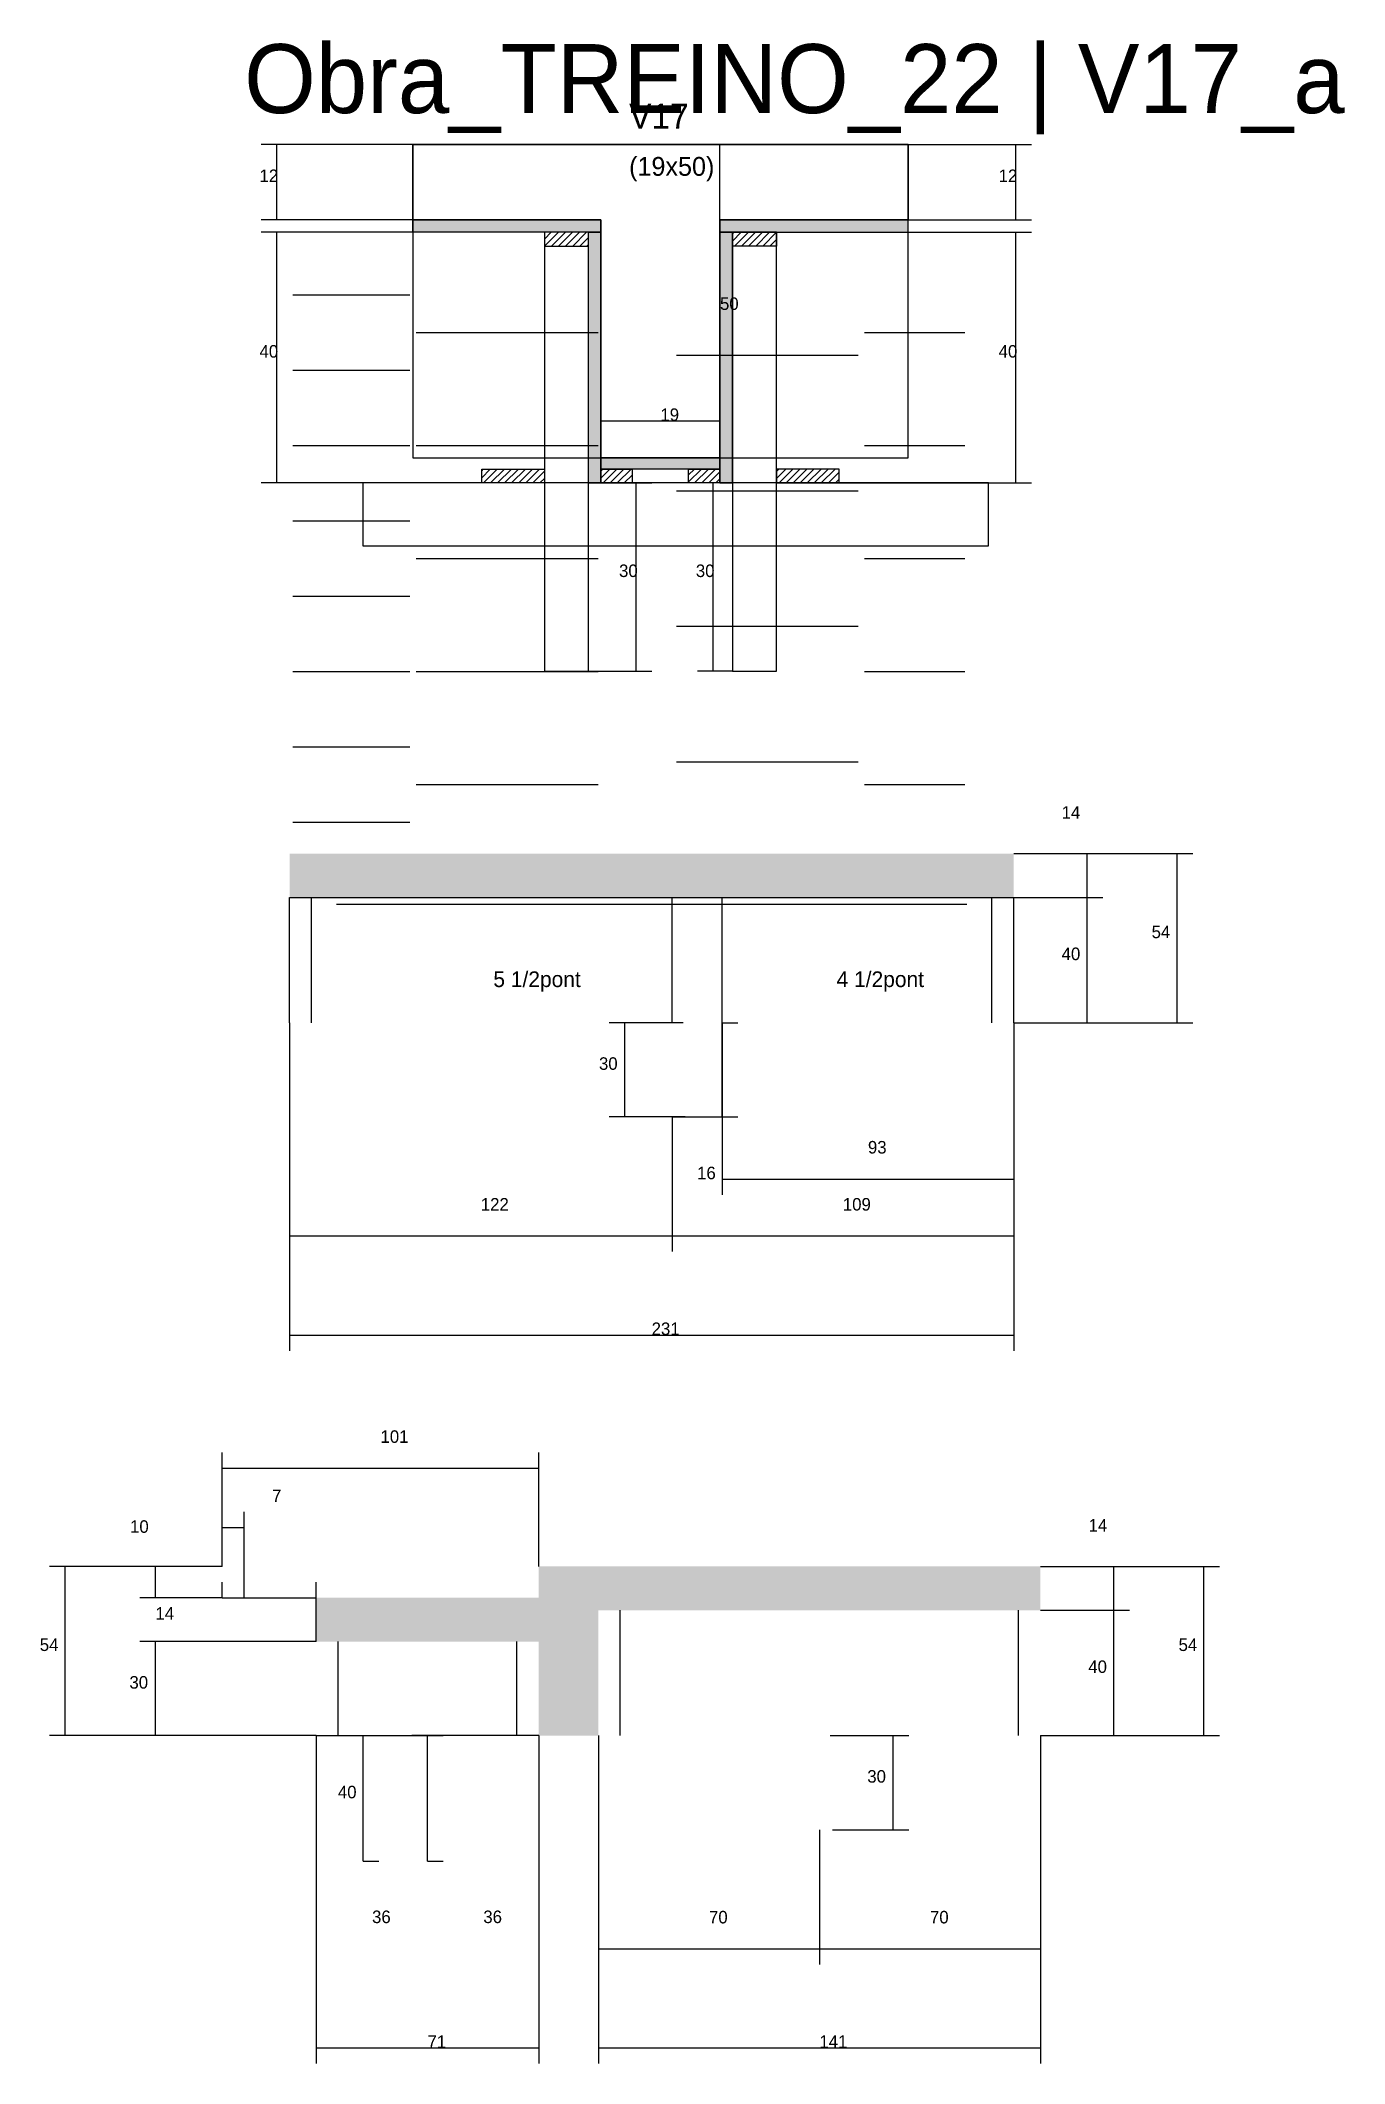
# Model space of a CAD drawing. Header units: metres. Extents: x -132 to 34800, y -36000 to 1848.
# Drawn here: x 5815 to 6231, y -25882 to -25237 of the extents above; entities that cross this region are included whole.
import ezdxf

# ---------------------------------------------------------------- set-up
doc = ezdxf.new("R2010")
doc.units = ezdxf.units.M
for name, color, linetype in [('CONCRETO', 251, 'Continuous'), ('COTA', 4, 'Continuous'), ('Cota Seção (2x)', 4, 'Continuous'), ('Hachura', 253, 'Continuous'), ('LABEL_ID', 3, 'Continuous'), ('Madeira', 126, 'Continuous'), ('NOMENCLATURA', 7, 'Continuous'), ('Painéis', 200, 'Continuous'), ('SARR_2.2x7', 40, 'Continuous'), ('Texto Seção', 7, 'Continuous')]:
    doc.layers.add(name, color=color, linetype=linetype)

msp = doc.modelspace()

# ---------------------------------------------------------------- texts
at = {"layer": 'COTA'}
for s, p in [('12', (5884.9, -25282)), ('12', (6120.7, -25282)), ('40', (5884.9, -25338)), ('40', (6120.7, -25338)), ('30', (5999.6, -25408)), ('30', (6024.1, -25408)), ('14', (6140.8, -25485.1)), ('54', (6169.5, -25523.2)), ('40', (6140.8, -25530.2)), ('30', (5993.2, -25565.2)), ('93', (6079, -25591.9)), ('16', (6024.5, -25600.1)), ('122', (5955.5, -25610.1)), ('109', (6071, -25610.1)), ('231', (6010, -25649.8)), ('101', (5923.5, -25684.2)), ('7', (5888.9, -25703.1)), ('10', (5843.6, -25712.9)), ('14', (6149.4, -25712.5)), ('14', (5851.7, -25740.6)), ('54', (5814.8, -25750.6)), ('54', (6178.1, -25750.6)), ('40', (6149.3, -25757.6)), ('30', (5843.4, -25762.6)), ('30', (6078.8, -25792.6)), ('40', (5909.9, -25797.6)), ('36', (5920.8, -25837.4)), ('36', (5956.3, -25837.4)), ('70', (6028.3, -25837.5)), ('70', (6098.8, -25837.5)), ('71', (5938.5, -25877.2)), ('141', (6063.5, -25877.2))]:
    msp.add_text(s, height=4, dxfattribs=at).set_placement(p)
at = {"layer": 'Cota Seção (2x)'}
for s, p in [('50', (6031.8, -25322.8)), ('19', (6012.8, -25358.2))]:
    msp.add_text(s, height=4, dxfattribs=at).set_placement(p)
at = {"layer": 'LABEL_ID'}
msp.add_text('Obra_TREINO_22 | V17_a', height=22, dxfattribs=at).set_placement((5880, -25260))
at = {"layer": 'NOMENCLATURA'}
for s, p in [('5 1/2pont', (5959.5, -25538.8)), ('4 1/2pont', (6069, -25538.8))]:
    msp.add_text(s, height=5, dxfattribs=at).set_placement(p)
at = {"layer": 'Texto Seção'}
for s, height, p in [('V17', 8, (6002.8, -25265)), ('(19x50)', 6, (6002.8, -25280))]:
    msp.add_text(s, height=height, dxfattribs=at).set_placement(p)

# ---------------------------------------------------------------- hatches: boundary and pattern name
at = {"layer": 'COTA'}
h = msp.add_hatch(dxfattribs=at)
h.set_pattern_fill('AR-CONC', scale=0.03)
h.paths.add_polyline_path([(6125.5, -25510.2), (6125.5, -25496.2), (5894.5, -25496.2), (5894.5, -25510.2)])
h = msp.add_hatch(dxfattribs=at)
h.set_pattern_fill('AR-CONC', scale=0.03)
h.paths.add_polyline_path([(5974, -25733.6), (5903, -25733.6), (5903, -25747.6), (5974, -25747.6), (5974, -25777.6), (5993, -25777.6), (5993, -25737.6), (6134, -25737.6), (6134, -25723.6), (5974, -25723.6)])
at = {"layer": 'Hachura'}
h = msp.add_hatch(color=8, dxfattribs=at)
h.dxf.hatch_style = 1
h.paths.add_polyline_path([(5933.8, -25298), (5933.8, -25294), (5933.8, -25294), (5993.8, -25294), (5993.8, -25294), (5993.8, -25298), (5993.8, -25298), (5933.8, -25298)])
h = msp.add_hatch(dxfattribs=at)
h.set_pattern_fill('ANSI31', scale=0.5)
h.paths.add_polyline_path([(5975.8, -25298), (5975.8, -25302.4), (5975.8, -25302.4), (5989.8, -25302.4), (5989.8, -25302.4), (5989.8, -25298), (5989.8, -25298), (5975.8, -25298)])
h = msp.add_hatch(color=8, dxfattribs=at)
h.dxf.hatch_style = 1
h.paths.add_polyline_path([(5989.8, -25298), (5993.8, -25298), (5993.8, -25298), (5993.8, -25378), (5993.8, -25378), (5989.8, -25378), (5989.8, -25378), (5989.8, -25298)])
h = msp.add_hatch(color=8, dxfattribs=at)
h.dxf.hatch_style = 1
h.paths.add_polyline_path([(6091.8, -25298), (6091.8, -25294), (6091.8, -25294), (6031.8, -25294), (6031.8, -25294), (6031.8, -25298), (6031.8, -25298), (6091.8, -25298)])
h = msp.add_hatch(color=8, dxfattribs=at)
h.dxf.hatch_style = 1
h.paths.add_polyline_path([(6035.8, -25298), (6031.8, -25298), (6031.8, -25298), (6031.8, -25378), (6031.8, -25378), (6035.8, -25378), (6035.8, -25378), (6035.8, -25298)])
h = msp.add_hatch(dxfattribs=at)
h.set_pattern_fill('ANSI31', scale=0.5)
h.paths.add_polyline_path([(6049.8, -25298), (6049.8, -25302.4), (6049.8, -25302.4), (6035.8, -25302.4), (6035.8, -25302.4), (6035.8, -25298), (6035.8, -25298), (6049.8, -25298)])
h = msp.add_hatch(dxfattribs=at)
h.set_pattern_fill('ANSI31', scale=0.5)
h.paths.add_polyline_path([(5955.8, -25378), (5955.8, -25373.6), (5955.8, -25373.6), (5975.8, -25373.6), (5975.8, -25373.6), (5975.8, -25378), (5975.8, -25378), (5955.8, -25378)])
h = msp.add_hatch(color=8, dxfattribs=at)
h.dxf.hatch_style = 1
h.paths.add_polyline_path([(5993.8, -25373.6), (5993.8, -25370), (5993.8, -25370), (6031.8, -25370), (6031.8, -25370), (6031.8, -25373.6), (6031.8, -25373.6), (5993.8, -25373.6)])
h = msp.add_hatch(dxfattribs=at)
h.set_pattern_fill('ANSI31', scale=0.5)
h.paths.add_polyline_path([(5993.8, -25378), (5993.8, -25373.6), (5993.8, -25373.6), (6003.8, -25373.6), (6003.8, -25373.6), (6003.8, -25378), (6003.8, -25378), (5993.8, -25378)])
h = msp.add_hatch(dxfattribs=at)
h.set_pattern_fill('ANSI31', scale=0.5)
h.paths.add_polyline_path([(6021.8, -25378), (6021.8, -25373.6), (6021.8, -25373.6), (6031.8, -25373.6), (6031.8, -25373.6), (6031.8, -25378), (6031.8, -25378), (6021.8, -25378)])
h = msp.add_hatch(dxfattribs=at)
h.set_pattern_fill('ANSI31', scale=0.5)
h.paths.add_polyline_path([(6069.8, -25378), (6069.8, -25373.6), (6069.8, -25373.6), (6049.8, -25373.6), (6049.8, -25373.6), (6049.8, -25378), (6049.8, -25378), (6069.8, -25378)])

# ---------------------------------------------------------------- linework, layer by layer
at = {"layer": 'CONCRETO'}
for points in [[(6031.8, -25294), (6031.8, -25304), (6031.8, -25370), (5993.8, -25370), (5993.8, -25294), (5933.8, -25294), (5933.8, -25270), (6031.8, -25270), (6091.8, -25270), (6091.8, -25294)], [(5933.8, -25370), (6091.8, -25370), (6091.8, -25270), (5933.8, -25270)]]:
    msp.add_lwpolyline(points, close=True, dxfattribs=at)
at = {"layer": 'COTA'}
for p, q in [((5933.8, -25270), (5885.4, -25270)), ((5890.4, -25294), (5890.4, -25270)), ((6091.8, -25270), (6131.2, -25270)), ((6126.2, -25294), (6126.2, -25270)), ((5933.8, -25294), (5885.4, -25294)), ((5933.8, -25298), (5885.4, -25298)), ((5890.4, -25378), (5890.4, -25298)), ((6049.8, -25298), (6131.2, -25298)), ((6091.8, -25294), (6131.2, -25294)), ((6126.2, -25378), (6126.2, -25298)), ((5955.8, -25378), (5885.4, -25378)), ((5989.8, -25378), (6010.1, -25378)), ((6005.1, -25438), (6005.1, -25378)), ((6035.8, -25378), (6024.6, -25378)), ((6029.6, -25438), (6029.6, -25378)), ((6069.8, -25378), (6131.2, -25378)), ((5989.8, -25438), (6010.1, -25438)), ((6035.8, -25438), (6024.6, -25438)), ((6125.5, -25496.2), (6153.9, -25496.2)), ((6125.5, -25496.2), (6182.7, -25496.2)), ((6148.9, -25510.2), (6148.9, -25496.2)), ((6177.7, -25550.2), (6177.7, -25496.2)), ((6125.5, -25510.2), (6153.9, -25510.2)), ((6125.5, -25510.2), (6153.9, -25510.2)), ((6148.9, -25550.2), (6148.9, -25510.2)), ((5894.5, -25550.2), (5894.5, -25654.8)), ((5894.5, -25550.2), (5894.5, -25623.2)), ((6020, -25550.2), (5996.4, -25550.2)), ((6001.4, -25580.2), (6001.4, -25550.2)), ((6032.5, -25580.2), (6032.5, -25550.2)), ((6032.5, -25550.2), (6037.5, -25550.2)), ((6032.5, -25550.2), (6032.5, -25605.1)), ((6125.5, -25550.2), (6125.5, -25623.2)), ((6125.5, -25550.2), (6125.5, -25654.8)), ((6125.5, -25550.2), (6153.9, -25550.2)), ((6125.5, -25550.2), (6182.7, -25550.2)), ((6125.5, -25550.2), (6125.5, -25605.1)), ((6020.7, -25580.2), (5996.4, -25580.2)), ((6016.5, -25580.2), (6016.5, -25623.2)), ((6016.5, -25580.2), (6016.5, -25623.2)), ((6016.5, -25580.2), (6037.5, -25580.2)), ((6032.5, -25600.1), (6125.5, -25600.1)), ((5894.5, -25618.2), (6016.5, -25618.2)), ((6016.5, -25618.2), (6125.5, -25618.2)), ((5894.5, -25649.8), (6125.5, -25649.8)), ((5873, -25723.6), (5873, -25687.3)), ((5974, -25723.6), (5974, -25687.3)), ((5873, -25692.3), (5974, -25692.3)), ((5873, -25723.6), (5873, -25706.2)), ((5873, -25711.2), (5880, -25711.2)), ((5880, -25723.6), (5880, -25706.2)), ((5873, -25723.6), (5817.9, -25723.6)), ((5822.9, -25777.6), (5822.9, -25723.6)), ((5873, -25723.6), (5846.7, -25723.6)), ((5851.7, -25733.6), (5851.7, -25723.6)), ((6134, -25723.6), (6162.4, -25723.6)), ((6134, -25723.6), (6191.2, -25723.6)), ((6157.4, -25737.6), (6157.4, -25723.6)), ((6186.2, -25777.6), (6186.2, -25723.6)), ((5873, -25733.6), (5873, -25728.6)), ((5903, -25747.6), (5903, -25728.6)), ((5873, -25733.6), (5846.7, -25733.6)), ((5873, -25733.6), (5903, -25733.6)), ((6134, -25737.6), (6162.4, -25737.6)), ((6134, -25737.6), (6162.4, -25737.6)), ((6157.4, -25777.6), (6157.4, -25737.6)), ((5903, -25747.6), (5846.7, -25747.6)), ((5851.7, -25777.6), (5851.7, -25747.6)), ((5903, -25777.6), (5817.9, -25777.6)), ((5903, -25777.6), (5846.7, -25777.6)), ((5903, -25777.6), (5903, -25882.2)), ((5903, -25777.6), (5943.5, -25777.6)), ((5918, -25817.6), (5918, -25777.6)), ((5918, -25777.6), (5923, -25777.6)), ((5974, -25777.6), (5933.5, -25777.6)), ((5938.5, -25817.6), (5938.5, -25777.6)), ((5938.5, -25817.6), (5938.5, -25777.6)), ((5974, -25777.6), (5974, -25882.2)), ((5993, -25777.6), (5993, -25882.2)), ((5993, -25777.6), (5993, -25850.6)), ((6067, -25777.6), (6092, -25777.6)), ((6087, -25807.6), (6087, -25777.6)), ((6134, -25777.6), (6134, -25850.6)), ((6134, -25777.6), (6134, -25882.2)), ((6134, -25777.6), (6162.4, -25777.6)), ((6134, -25777.6), (6191.2, -25777.6)), ((6063.5, -25807.6), (6063.5, -25850.6)), ((6063.5, -25807.6), (6063.5, -25850.6)), ((6067.7, -25807.6), (6092, -25807.6)), ((5918, -25817.6), (5923, -25817.6)), ((5938.5, -25817.6), (5943.5, -25817.6)), ((5938.5, -25817.6), (5943.5, -25817.6)), ((5993, -25845.6), (6063.5, -25845.6)), ((6063.5, -25845.6), (6134, -25845.6)), ((5903, -25877.2), (5974, -25877.2)), ((5993, -25877.2), (6134, -25877.2))]:
    msp.add_line(p, q, dxfattribs=at)
at = {"layer": 'Cota Seção (2x)'}
for p, q in [((5993.8, -25270), (6036.8, -25270)), ((6031.8, -25370), (6031.8, -25270)), ((5993.8, -25370), (5993.8, -25353.2)), ((6031.8, -25370), (6031.8, -25353.2)), ((5993.8, -25358.2), (6031.8, -25358.2)), ((5993.8, -25370), (6036.8, -25370))]:
    msp.add_line(p, q, dxfattribs=at)
at = {"layer": 'Madeira'}
for points in [[(5975.8, -25298), (5975.8, -25302.4), (5989.8, -25302.4), (5989.8, -25298)], [(5975.8, -25438), (5989.8, -25438), (5989.8, -25298), (5975.8, -25298)], [(6049.8, -25298), (6049.8, -25302.4), (6035.8, -25302.4), (6035.8, -25298)], [(6049.8, -25298), (6035.8, -25298), (6035.8, -25438), (6049.8, -25438)], [(5955.8, -25378), (5955.8, -25373.6), (5975.8, -25373.6), (5975.8, -25378)], [(5993.8, -25378), (5993.8, -25373.6), (6003.8, -25373.6), (6003.8, -25378)], [(6021.8, -25378), (6021.8, -25373.6), (6031.8, -25373.6), (6031.8, -25378)], [(6069.8, -25378), (6069.8, -25373.6), (6049.8, -25373.6), (6049.8, -25378)], [(5917.9, -25398), (6117.5, -25398), (6117.5, -25378), (5917.9, -25378)]]:
    msp.add_lwpolyline(points, close=True, dxfattribs=at)
at = {"layer": 'Painéis'}
for p, q in [((5933.8, -25294), (5993.8, -25294)), ((5933.8, -25298), (5933.8, -25294)), ((5993.8, -25298), (5993.8, -25294)), ((5993.8, -25378), (5993.8, -25298)), ((6031.8, -25294), (6091.8, -25294)), ((6031.8, -25298), (6031.8, -25294)), ((6031.8, -25378), (6031.8, -25298)), ((6091.8, -25298), (6091.8, -25294)), ((5993.8, -25370), (6031.8, -25370)), ((5993.8, -25373.6), (5993.8, -25370)), ((6031.8, -25373.6), (6031.8, -25370)), ((5894.5, -25510.2), (6125.5, -25510.2)), ((5894.5, -25550.2), (5894.5, -25510.2)), ((6016.5, -25550.2), (6016.5, -25510.2)), ((6032.5, -25550.2), (6032.5, -25510.2)), ((6125.5, -25550.2), (6125.5, -25510.2))]:
    msp.add_line(p, q, dxfattribs=at)
for points in [[(5933.8, -25298), (5933.8, -25294), (5993.8, -25294), (5993.8, -25298)], [(5989.8, -25298), (5993.8, -25298), (5993.8, -25378), (5989.8, -25378)], [(6091.8, -25298), (6091.8, -25294), (6031.8, -25294), (6031.8, -25298)], [(6035.8, -25298), (6031.8, -25298), (6031.8, -25378), (6035.8, -25378)], [(5993.8, -25373.6), (5993.8, -25370), (6031.8, -25370), (6031.8, -25373.6)]]:
    msp.add_lwpolyline(points, close=True, dxfattribs=at)
at = {"layer": 'SARR_2.2x7'}
for p, q in [((5895.5, -25318.02), (5932.9, -25318.02)), ((5934.9, -25330.03), (5992.9, -25330.03)), ((6077.9, -25330.03), (6109.9, -25330.03)), ((6017.9, -25337.24), (6075.9, -25337.24)), ((5895.5, -25342.04), (5932.9, -25342.04)), ((5895.5, -25366.07), (5932.9, -25366.07)), ((5934.9, -25366.07), (5992.9, -25366.07)), ((6077.9, -25366.07), (6109.9, -25366.07)), ((6017.9, -25380.48), (6075.9, -25380.48)), ((5895.5, -25390.09), (5932.9, -25390.09)), ((5934.9, -25402.1), (5992.9, -25402.1)), ((6077.9, -25402.1), (6109.9, -25402.1)), ((5895.5, -25414.11), (5932.9, -25414.11)), ((6017.9, -25423.72), (6075.9, -25423.72)), ((5895.5, -25438.13), (5932.9, -25438.13)), ((5934.9, -25438.13), (5992.9, -25438.13)), ((6077.9, -25438.13), (6109.9, -25438.13)), ((5895.5, -25462.16), (5932.9, -25462.16)), ((6017.9, -25466.96), (6075.9, -25466.96)), ((5934.9, -25474.17), (5992.9, -25474.17)), ((6077.9, -25474.17), (6109.9, -25474.17)), ((5895.5, -25486.18), (5932.9, -25486.18)), ((5901.5, -25550.2), (5901.5, -25510.2)), ((6118.5, -25550.2), (6118.5, -25510.2)), ((5909.5, -25512.4), (6016.5, -25512.4)), ((6016.5, -25512.4), (6110.5, -25512.4)), ((5880, -25733.6), (5880, -25723.6)), ((6000, -25777.6), (6000, -25737.6)), ((6127, -25777.6), (6127, -25737.6)), ((5910, -25777.6), (5910, -25747.6)), ((5967, -25777.6), (5967, -25747.6))]:
    msp.add_line(p, q, dxfattribs=at)

msp.set_redraw_order([(e.dxf.handle, doc.entitydb.next_handle()) for e in msp.query("TEXT MTEXT ATTDEF DIMENSION ARC_DIMENSION")])  # texts and dimensions are drawn at this point

doc.saveas('drawing.dxf')
